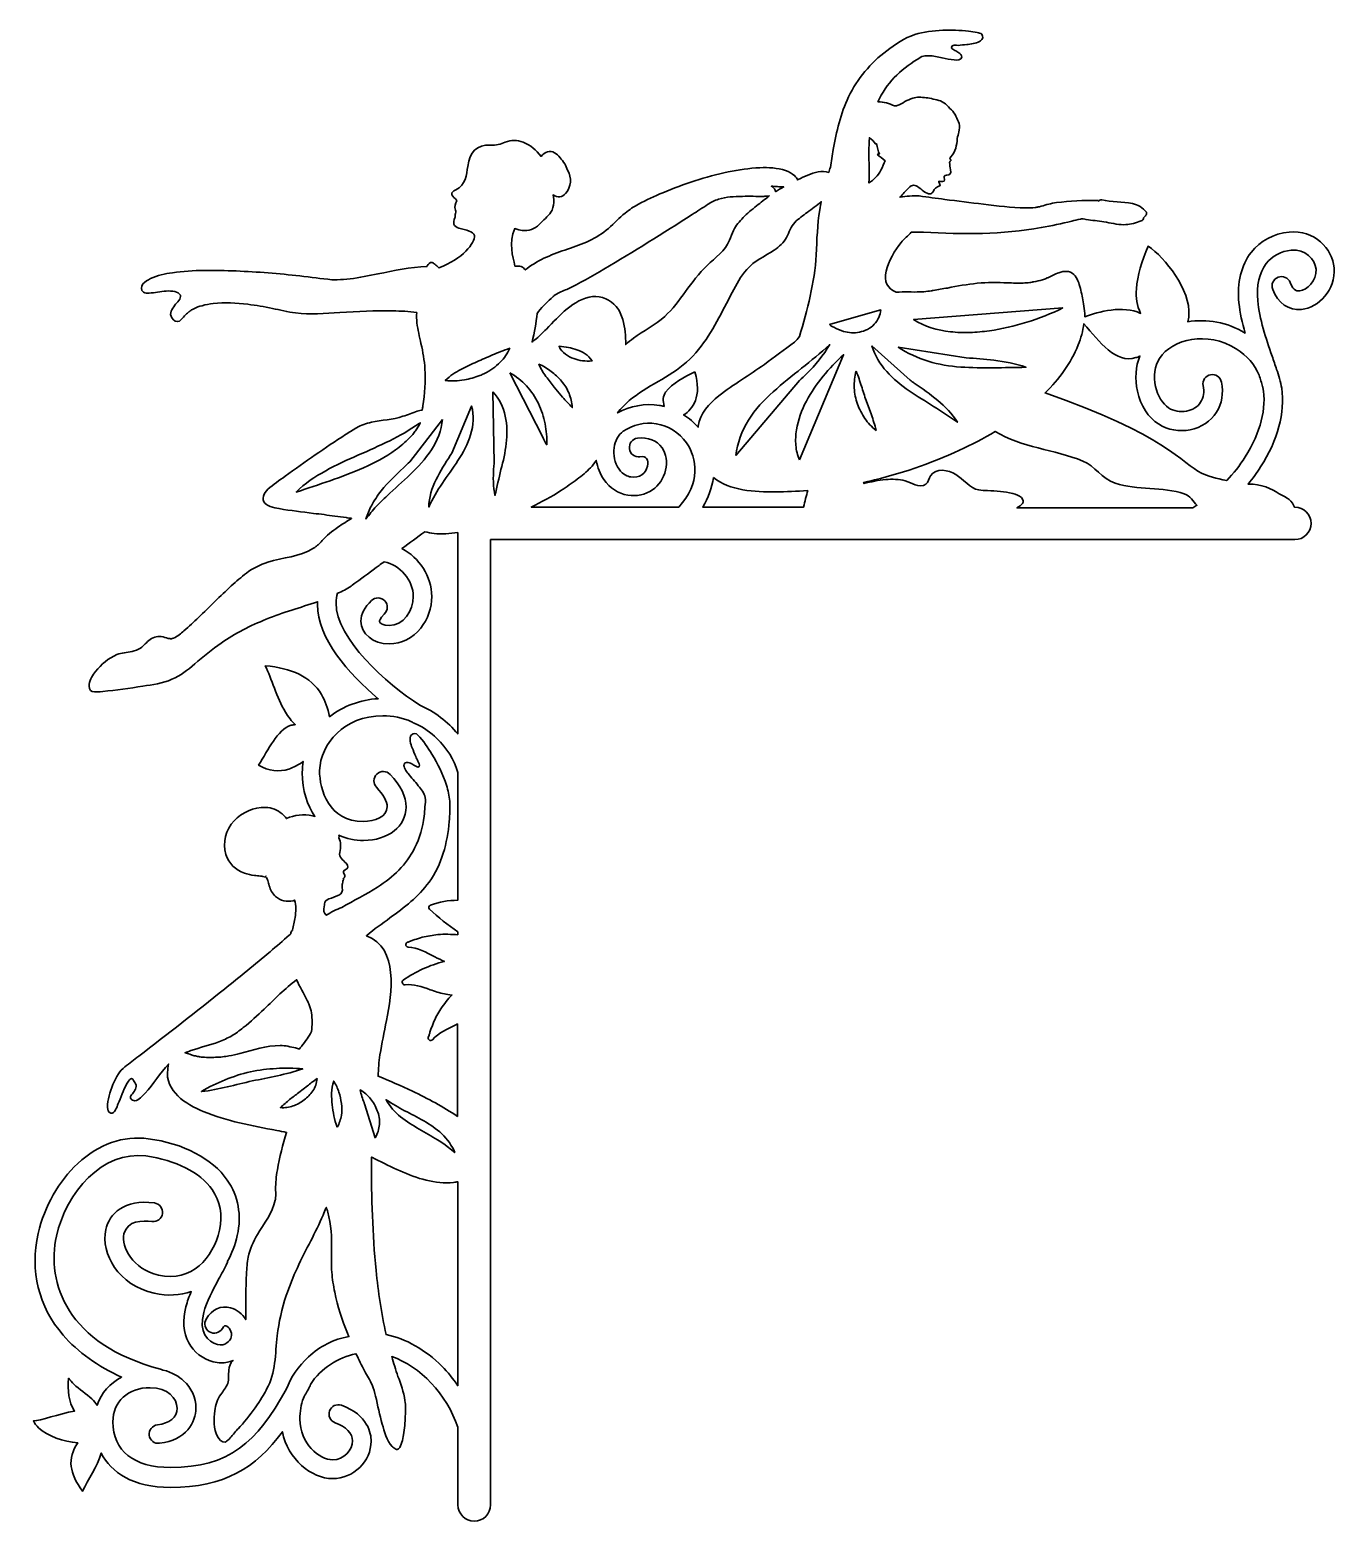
# Model space of a CAD drawing. Header units: millimetres. Extents: x 53 to 293, y 44 to 318.
import ezdxf

# ---------------------------------------------------------------- set-up
doc = ezdxf.new("R2010")
doc.units = ezdxf.units.MM
doc.header["$MEASUREMENT"] = 0
doc.layers.add('Layer 1', color=7, linetype='Continuous', lineweight=0)

# ---------------------------------------------------------------- blocks, each defined once
blk = doc.blocks.new('Block_0')
at = {"layer": 'Layer 1', "color": 18, "lineweight": 35, "true_color": 0x000000}
for points, knots in [([(286.49, 269.98), (286.21, 269.95), (285.33, 269.87), (284.73, 271.5), (284.41, 272.38), (283.39, 272.84), (282.5, 272.49), (281.62, 272.13), (281.16, 271.14), (281.52, 270.26), (282.47, 267.72), (284.48, 266.35), (286.81, 266.56), (289.95, 266.88), (293.19, 270.19), (292.81, 274.21), (292.49, 277.71), (289.21, 281.27), (284.55, 280.81), (281.69, 280.53), (279.22, 279.22), (277.53, 277.04), (275.73, 274.67), (274.92, 271.46), (275.31, 267.79), (275.48, 265.96), (275.91, 264.09), (276.44, 262.22), (273.16, 264.23), (269.35, 264.87), (265.89, 264.3), (265.99, 264.65), (266.06, 265.04), (266.1, 265.43), (266.42, 270.23), (261.73, 276.08), (258.59, 278.2), (257.49, 275.45), (256.58, 272.8), (256.43, 270.33), (256.33, 268.75), (256.54, 267.26), (257.21, 265.85), (253.96, 267.37), (249.48, 266.17), (246.94, 265.22), (246.94, 265.43), (246.94, 265.64), (246.94, 265.85), (246.94, 266.42), (246.8, 267.02), (246.7, 267.62), (246.56, 268.57), (246.38, 269.49), (246.13, 270.44), (245.89, 271.36), (245.6, 272.34), (244.9, 273.01), (244.16, 273.76), (243.1, 273.65), (242.18, 273.33), (241.44, 273.09), (240.81, 272.73), (240.14, 272.41), (240.03, 272.38), (239.99, 272.34), (239.89, 272.31), (239.89, 272.31), (239.85, 272.31), (239.85, 272.27), (239.64, 272.17), (239.4, 272.1), (239.15, 272.03), (238.62, 271.89), (238.09, 271.71), (237.56, 271.64), (237.49, 271.64), (237.28, 271.6), (237.24, 271.57), (237.1, 271.53), (236.93, 271.53), (236.82, 271.5), (236.43, 271.46), (236.01, 271.43), (235.62, 271.43), (234.67, 271.39), (233.72, 271.43), (232.76, 271.46), (230.89, 271.53), (229.02, 271.57), (227.15, 271.39), (225.32, 271.18), (223.48, 270.86), (221.69, 270.51), (220.8, 270.37), (219.92, 270.19), (219.04, 270.05), (218.97, 270.05), (218.93, 270.02), (218.83, 270.02), (218.79, 270.02), (218.69, 269.98), (218.65, 269.98), (218.44, 269.95), (218.26, 269.91), (218.05, 269.91), (217.56, 269.84), (217.1, 269.8), (216.64, 269.8), (215.16, 269.73), (213.71, 269.84), (212.23, 269.73), (210.57, 270.47), (209.94, 271.71), (210.4, 273.58), (210.82, 275.38), (211.98, 277.49), (213.15, 278.91), (213.68, 279.54), (214.52, 280.11), (215.02, 280.78), (215.48, 280.78), (215.94, 280.78), (216.39, 280.78), (216.68, 280.78), (216.99, 280.71), (217.28, 280.81), (224.51, 280.28), (231.77, 280.39), (238.94, 281.62), (240.84, 281.94), (242.68, 282.36), (244.55, 282.82), (245.07, 282.93), (245.57, 283.1), (246.1, 283.17), (246.17, 283.17), (246.2, 283.21), (246.27, 283.21), (246.27, 283.21), (246.42, 283.21), (246.45, 283.25), (246.49, 283.25), (246.49, 283.25), (246.52, 283.25), (246.49, 283.25), (246.63, 283.25), (246.66, 283.21), (246.84, 283.17), (247.02, 283.14), (247.19, 283.1), (248.29, 282.96), (249.38, 282.86), (250.47, 282.68), (251.67, 282.5), (252.87, 282.15), (254.11, 282.15), (255.06, 282.19), (256.08, 282.36), (256.96, 282.72), (257.17, 282.82), (257.46, 282.89), (257.63, 283.07), (257.74, 283.17), (257.74, 283.28), (257.77, 283.39), (257.88, 283.6), (258.06, 283.74), (258.2, 283.92), (258.3, 284.02), (258.37, 284.27), (258.27, 284.44), (257.63, 285.33), (256.72, 285.79), (255.69, 286.03), (253.86, 286.46), (251.88, 286.21), (250.05, 286.74), (249.8, 286.81), (249.59, 286.63), (249.52, 286.46), (249.45, 286.56), (249.34, 286.63), (249.2, 286.63), (246.73, 286.6), (244.19, 286.56), (241.72, 286.21), (240.77, 286.07), (239.85, 285.82), (238.9, 285.54), (238.72, 285.47), (238.55, 285.43), (238.37, 285.43), (238.27, 285.4), (238.16, 285.4), (238.05, 285.36), (237.98, 285.36), (237.95, 285.33), (237.91, 285.33), (237.91, 285.33), (237.91, 285.33), (237.91, 285.33), (237.88, 285.33), (237.84, 285.33), (237.84, 285.33), (237.28, 285.26), (236.68, 285.22), (236.04, 285.26), (233.43, 285.29), (230.86, 285.61), (228.28, 285.93), (225.92, 286.21), (223.52, 286.49), (221.19, 286.81), (219.6, 287.02), (218.09, 287.23), (216.5, 287.44), (215.3, 287.58), (214.1, 287.34), (212.94, 287.2), (213.47, 287.76), (213.96, 288.36), (214.52, 288.89), (215.19, 289.6), (215.69, 289.56), (216.46, 288.96), (216.85, 288.64), (217.24, 288.33), (217.66, 288.08), (218.48, 287.58), (218.83, 287.76), (219.25, 288.61), (219.36, 288.82), (219.6, 288.96), (219.82, 289.14), (219.96, 289.24), (220.24, 289.24), (220.31, 289.35), (220.38, 289.45), (220.2, 289.67), (220.17, 289.84), (220.13, 289.95), (220.1, 289.98), (220.06, 290.12), (220.2, 290.12), (220.27, 290.16), (220.35, 290.12), (221.16, 290.05), (221.16, 290.05), (221.09, 290.87), (221.05, 291.22), (221.23, 291.22), (221.51, 291.25), (222.25, 291.36), (222.36, 291.54), (222.25, 292.24), (222.14, 292.7), (222.11, 293.16), (222.07, 293.62), (222.07, 293.72), (222.21, 293.9), (222.36, 294.04), (222.07, 294.32), (222.04, 294.36), (222.32, 294.64), (223.2, 295.59), (223.38, 296.79), (223.48, 297.99), (223.52, 298.41), (223.73, 298.8), (223.77, 299.19), (223.84, 299.72), (223.94, 300.28), (223.8, 300.74), (223.48, 301.66), (223.1, 302.58), (222.39, 303.28), (222.04, 303.64), (221.65, 304.02), (221.33, 304.41), (221.33, 304.41), (220.42, 304.94), (220.42, 304.94), (219.5, 305.15), (218.62, 305.4), (217.73, 305.51), (216.92, 305.61), (216.04, 305.68), (215.3, 305.43), (214.31, 305.12), (213.4, 304.48), (212.44, 304.06), (212.3, 303.99), (212.09, 303.95), (211.91, 304.02), (210.96, 304.41), (209.94, 304.76), (208.88, 304.76), (210.36, 308.08), (213.01, 310.69), (216.11, 312.56), (216.46, 312.77), (216.85, 313.09), (217.28, 313.16), (217.59, 313.27), (217.95, 313.23), (218.26, 313.23), (219.08, 313.2), (219.85, 313.02), (220.7, 312.84), (221.44, 312.7), (222.18, 312.53), (222.92, 312.46), (223.38, 312.42), (224.26, 312.38), (224.3, 312.98), (224.33, 313.34), (224.01, 313.58), (223.77, 313.76), (223.52, 313.94), (223.27, 314.08), (223.03, 314.22), (222.81, 314.32), (222.46, 314.47), (222.43, 314.75), (222.39, 315.28), (223.34, 315.14), (223.63, 315.14), (224.16, 315.17), (224.68, 315.24), (225.21, 315.28), (225.99, 315.38), (226.87, 315.45), (227.58, 315.84), (227.79, 315.95), (228, 316.16), (228.11, 316.37), (228.21, 316.62), (228.14, 317.01), (227.97, 317.18), (227.79, 317.36), (227.4, 317.43), (227.15, 317.5), (226.62, 317.61), (226.1, 317.68), (225.57, 317.75), (223.98, 317.92), (222.39, 317.99), (220.8, 317.92), (219.08, 317.85), (217.31, 317.64), (215.65, 317.11), (213.78, 316.51), (212.05, 315.31), (210.5, 314.15), (207.54, 311.89), (205.11, 309.03), (203.48, 305.65), (202.04, 302.58), (201.22, 299.3), (200.66, 295.98), (200.48, 294.89), (200.34, 293.79), (200.13, 292.7), (200.02, 292.38), (199.95, 292.1), (199.85, 291.78), (199.25, 291.99), (198.51, 291.96), (197.87, 291.85), (196.6, 291.61), (195.37, 291.04), (194.2, 290.44), (194.17, 290.44), (194.13, 290.41), (194.1, 290.37), (194.03, 290.69), (193.78, 290.94), (193.57, 291.15), (193.08, 291.57), (192.51, 291.89), (191.88, 292.1), (190.39, 292.63), (188.74, 292.7), (187.18, 292.63), (185.21, 292.56), (183.27, 292.24), (181.33, 291.85), (177.2, 290.97), (173.18, 289.67), (169.33, 288.04), (167.78, 287.41), (166.26, 286.7), (164.82, 285.93), (163.97, 285.43), (163.16, 284.94), (162.38, 284.3), (161.29, 283.42), (160.37, 282.4), (159.31, 281.48), (158.22, 280.53), (157.06, 279.79), (155.75, 279.19), (154.45, 278.59), (153.11, 278.13), (151.8, 277.67), (149.15, 276.75), (146.54, 275.84), (144.32, 274.07), (144.22, 273.97), (144.15, 273.93), (144, 273.83), (143.93, 273.9), (143.9, 273.93), (143.86, 274), (143.58, 274.32), (143.37, 274.43), (142.98, 274.5), (142.66, 274.53), (142.42, 274.53), (142.1, 274.53), (141.68, 276.33), (140.93, 278.73), (142.06, 281.45), (142.66, 281.3), (143.05, 281.13), (143.44, 281.09), (144.64, 280.99), (145.7, 281.3), (146.58, 282.22), (147.28, 282.96), (148.13, 283.63), (148.73, 284.44), (149.08, 284.94), (149.19, 285.64), (149.26, 286.24), (149.33, 286.6), (149.15, 286.98), (149.12, 287.62), (150.04, 287.09), (150.78, 287.16), (151.38, 287.87), (152.47, 289.1), (152.61, 290.76), (151.8, 292.21), (151.59, 292.56), (151.48, 293.05), (151.27, 293.37), (150.71, 294.11), (150.11, 294.92), (149.4, 295.38), (148.52, 295.95), (147.6, 295.49), (146.9, 294.71), (145.98, 295.87), (145.03, 296.79), (143.62, 297.32), (142.49, 297.71), (141.43, 297.78), (140.33, 297.32), (139.45, 297), (138.64, 296.72), (137.62, 296.79), (135.01, 296.93), (133.81, 295.52), (133.42, 292.88), (133.17, 291.29), (133.07, 289.49), (131.2, 288.57), (130.21, 288.08), (130.25, 287.69), (131.16, 286.88), (131.27, 286.77), (131.44, 286.6), (131.41, 286.56), (131.2, 286.03), (130.92, 285.47), (131.16, 284.83), (131.27, 284.59), (131.16, 284.3), (131.13, 284.02), (131.13, 283.81), (131.16, 283.56), (131.06, 283.42), (130.6, 282.47), (130.81, 281.87), (131.8, 281.52), (132.43, 281.3), (133.1, 281.2), (133.7, 280.99), (134.06, 280.85), (134.62, 280.46), (134.66, 280.18), (134.76, 278.73), (132.47, 275.87), (128.09, 274.21), (127.85, 274.46), (127.6, 274.67), (127.35, 274.88), (127.21, 274.99), (127.04, 275.13), (126.86, 275.2), (126.44, 275.31), (126.15, 274.88), (125.98, 274.57), (125.94, 274.53), (125.91, 274.46), (125.91, 274.46), (122.84, 274.36), (119.84, 273.72), (116.88, 273.09), (115.18, 272.77), (113.49, 272.41), (111.76, 272.2), (110.98, 272.1), (110.17, 272.06), (109.4, 272.03), (109.08, 272.03), (108.76, 272.03), (108.44, 272.03), (108.44, 272.03), (108.44, 272.03), (108.44, 272.03), (106.47, 272.24), (104.53, 272.52), (102.55, 272.73), (98.64, 273.16), (94.72, 273.47), (90.81, 273.65), (86.89, 273.79), (82.94, 273.86), (79.09, 273.33), (77.72, 273.12), (76.31, 272.84), (75.04, 272.24), (74.54, 271.99), (74.01, 271.67), (73.66, 271.25), (73.34, 270.79), (73.24, 270.09), (73.77, 269.73), (74.08, 269.56), (74.47, 269.52), (74.79, 269.56), (75.85, 269.63), (76.87, 269.87), (77.93, 269.95), (78.46, 269.98), (79.02, 269.98), (79.55, 269.84), (79.9, 269.73), (80.4, 269.52), (80.54, 269.17), (80.79, 268.6), (79.87, 267.79), (79.52, 267.33), (78.99, 266.66), (78.42, 265.82), (78.99, 265.01), (79.3, 264.55), (79.87, 264.12), (80.4, 264.44), (80.75, 264.65), (81.03, 265.08), (81.32, 265.39), (81.53, 265.64), (81.77, 265.85), (82.02, 266.06), (82.13, 266.14), (82.06, 266.1), (82.09, 266.1), (82.13, 266.14), (82.2, 266.17), (82.2, 266.21), (82.3, 266.28), (82.37, 266.31), (82.48, 266.38), (82.66, 266.49), (82.87, 266.63), (83.04, 266.7), (83.54, 266.95), (83.96, 267.12), (84.53, 267.26), (85.2, 267.44), (85.9, 267.58), (86.57, 267.65), (88.69, 267.9), (90.84, 267.76), (92.96, 267.51), (94.47, 267.33), (95.99, 267.05), (97.47, 266.77), (98.88, 266.45), (100.29, 266.1), (101.74, 265.92), (104.42, 265.61), (107.17, 265.82), (109.89, 265.99), (113.14, 266.21), (116.38, 266.42), (119.66, 266.31), (121.11, 266.28), (122.59, 266.21), (124.04, 265.99), (124, 265.36), (124, 264.72), (124.07, 264.12), (124.21, 262.82), (124.57, 261.55), (124.81, 260.28), (125.17, 258.73), (125.45, 257.21), (125.55, 255.62), (125.69, 253.37), (125.52, 251.07), (125.17, 248.81), (125.13, 248.57), (125.06, 248.32), (125.06, 248.07), (124.74, 248), (124.46, 247.97), (124.14, 247.86), (123.26, 247.58), (122.38, 247.19), (121.5, 246.91), (119.63, 246.27), (117.58, 246.24), (115.68, 245.82), (114.72, 245.6), (113.81, 245.29), (112.96, 244.79), (112.25, 244.4), (111.62, 243.98), (110.95, 243.56), (107.17, 241.12), (103.47, 238.55), (99.84, 235.9), (98.78, 235.16), (97.61, 234.39), (96.66, 233.5), (95.92, 232.83), (95.32, 231.7), (96.17, 230.86), (96.41, 230.61), (96.73, 230.47), (97.08, 230.33), (97.61, 230.15), (98.18, 230.05), (98.71, 229.94), (100.82, 229.55), (102.94, 229.34), (105.06, 229.06), (106.36, 228.92), (107.67, 228.74), (108.97, 228.56), (109.68, 228.46), (110.35, 228.39), (111.05, 228.28), (111.05, 228.28), (111.05, 228.28), (111.05, 228.28), (111.05, 228.28), (111.09, 228.28), (111.09, 228.28), (111.16, 228.28), (111.2, 228.25), (111.27, 228.25), (111.44, 228.21), (111.62, 228.18), (111.8, 228.18), (111.9, 228.18), (111.94, 228.14), (112.04, 228.14), (111.2, 227.61), (110.35, 227.08), (109.54, 226.52), (108.48, 225.78), (107.49, 224.97), (106.61, 224.05), (106.36, 223.77), (106.12, 223.52), (105.87, 223.27), (105.76, 223.17), (105.59, 223.03), (105.48, 222.96), (105.45, 222.96), (105.45, 222.92), (105.41, 222.92), (105.37, 222.88), (105.3, 222.85), (105.3, 222.81), (105.2, 222.74), (105.13, 222.71), (105.02, 222.64), (102.48, 221.05), (99.41, 220.94), (96.66, 220.1), (95.21, 219.64), (93.91, 218.97), (92.71, 218.09), (91.76, 217.35), (90.84, 216.53), (89.92, 215.72), (87.88, 213.85), (85.9, 211.84), (83.89, 209.9), (83.01, 209.06), (82.13, 208.24), (81.21, 207.47), (80.65, 206.97), (80.01, 206.45), (79.3, 206.13), (79.27, 206.13), (79.2, 206.09), (79.2, 206.09), (78.99, 206.02), (78.81, 205.99), (78.6, 206.02), (78.18, 206.06), (77.79, 206.23), (77.36, 206.34), (76.48, 206.55), (75.71, 206.41), (74.97, 205.85), (74.33, 205.39), (73.84, 204.75), (73.2, 204.29), (72.74, 203.98), (72.21, 203.76), (71.65, 203.66), (70.7, 203.48), (69.78, 203.45), (68.86, 203.09), (67.31, 202.46), (65.97, 201.26), (64.95, 199.99), (64.42, 199.32), (63.89, 198.54), (63.78, 197.66), (63.71, 197.2), (63.75, 196.46), (64.31, 196.29), (64.91, 196.11), (65.69, 196.25), (66.29, 196.32), (68.72, 196.53), (71.19, 196.89), (73.62, 197.27), (75.42, 197.56), (77.29, 197.8), (78.99, 198.54), (80.57, 199.21), (81.88, 200.27), (83.19, 201.37), (84.77, 202.71), (86.36, 204.05), (88.05, 205.21), (90.63, 207.01), (93.45, 208.42), (96.34, 209.59), (99.41, 210.86), (102.62, 211.74), (105.8, 212.8), (105.8, 212.65), (105.76, 212.48), (105.76, 212.3), (105.76, 206.06), (111.44, 199.57), (116.95, 194.98), (113.67, 194.8), (110.49, 193.6), (107.99, 191.66), (107.67, 193.25), (107.21, 194.56), (106.54, 195.72), (104.53, 199.11), (100.93, 200.59), (96.17, 201.05), (97.3, 198.72), (98.25, 195.19), (99.87, 192.51), (100.4, 191.63), (101, 190.85), (101.67, 190.22), (101.39, 190.18), (101.14, 190.15), (100.93, 190.08), (98.32, 189.27), (96.8, 185.6), (94.93, 182.77), (96.84, 181.61), (98.74, 181.47), (100.47, 182.03), (101.42, 182.35), (102.31, 182.81), (103.12, 183.44), (103.01, 182.81), (102.98, 182.14), (102.98, 181.43), (102.98, 178.01), (103.89, 175.33), (105.3, 173.32), (105.16, 173.35), (105.02, 173.39), (104.88, 173.43), (103.26, 173.78), (101.46, 173.6), (100.05, 172.93), (99.84, 173.25), (99.55, 173.57), (99.27, 173.81), (98.39, 174.55), (97.37, 174.94), (96.2, 174.98), (94.09, 175.08), (91.86, 174.06), (90.42, 172.54), (88.86, 170.85), (88.27, 168.56), (88.94, 166.33), (89.46, 164.64), (90.7, 163.48), (92.36, 162.88), (92.92, 162.67), (93.56, 162.56), (94.16, 162.49), (94.51, 162.42), (94.9, 162.38), (95.29, 162.35), (95.32, 162.35), (95.46, 162.31), (95.57, 162.31), (95.57, 162.31), (95.57, 162.31), (95.57, 162.31), (95.64, 162.31), (95.67, 162.28), (95.74, 162.28), (95.78, 162.28), (96.13, 162.17), (96.27, 162.17), (96.2, 162.21), (96.13, 162.28), (96.27, 162.17), (96.27, 162.17), (96.31, 162.17), (96.31, 162.17), (96.31, 162.17), (96.31, 162.17), (96.31, 162.17), (96.31, 162.17), (96.31, 162.17), (96.27, 162.17), (96.27, 162.17), (96.27, 162.17), (96.27, 162.17), (96.27, 162.17), (96.27, 162.17), (96.27, 162.17), (96.31, 162.14), (96.38, 162.1), (96.38, 162.07), (96.38, 162.07), (96.38, 162.07), (96.38, 162.07), (96.45, 161.96), (96.48, 161.85), (96.56, 161.75), (96.59, 161.68), (96.63, 161.61), (96.63, 161.54), (96.73, 161.22), (96.8, 160.94), (96.91, 160.58), (97.12, 159.84), (97.44, 159.1), (98.07, 158.57), (98.88, 157.87), (100.19, 157.52), (101.28, 157.83), (101.39, 157.87), (101.46, 157.9), (101.56, 157.94), (101.85, 156.92), (101.85, 155.79), (101.64, 154.76), (101.49, 153.99), (101.28, 153.21), (101.18, 152.44), (101.18, 152.44), (101.18, 152.4), (101.18, 152.4), (100.97, 152.29), (100.86, 152.01), (100.86, 151.73), (100.75, 151.62), (100.68, 151.55), (100.58, 151.48), (99.41, 150.46), (98.25, 149.47), (97.05, 148.45), (94.3, 146.12), (91.48, 143.86), (88.65, 141.57), (83.43, 137.41), (78.18, 133.28), (72.88, 129.22), (72.04, 128.55), (71.19, 127.92), (70.34, 127.25), (69.85, 126.89), (69.46, 126.51), (69.14, 125.98), (68.37, 124.74), (67.77, 123.33), (67.42, 121.92), (67.24, 121.25), (67.1, 120.51), (67.13, 119.8), (67.17, 119.45), (67.31, 118.85), (67.73, 118.75), (68.44, 118.57), (68.9, 119.94), (69.07, 120.4), (69.6, 121.64), (70.03, 122.94), (70.66, 124.11), (70.8, 124.35), (70.98, 124.6), (71.16, 124.85), (71.26, 124.95), (71.37, 125.13), (71.54, 125.1), (71.76, 125.1), (71.83, 124.92), (71.9, 124.78), (72.07, 124.5), (72.32, 124.25), (72.39, 123.93), (72.5, 123.26), (71.97, 122.59), (71.58, 122.13), (71.4, 121.92), (71.26, 121.67), (71.44, 121.39), (71.58, 121.18), (71.93, 121.04), (72.18, 121.04), (72.92, 121.07), (73.59, 121.96), (74.05, 122.41), (75.6, 124.11), (76.8, 126.12), (78.39, 127.78), (78.28, 127.46), (78.25, 127.18), (78.21, 126.82), (77.68, 122.8), (81.56, 120.37), (84.77, 119.06), (89.08, 117.26), (93.73, 116.42), (98.28, 115.57), (98.88, 115.46), (99.45, 115.32), (100.08, 115.22), (99.41, 112.96), (98.78, 110.67), (98.39, 108.3), (98.18, 107.14), (98.07, 105.94), (98.07, 104.74), (98.07, 104.42), (98.11, 104.07), (98.11, 103.75), (98.11, 103.61), (98.11, 103.43), (98.07, 103.26), (98.07, 103.22), (98.07, 103.19), (98.07, 103.15), (98.07, 103.12), (98.07, 103.08), (98.07, 103.05), (98.04, 102.94), (98.04, 102.83), (98, 102.73), (97.47, 100.37), (95.96, 98.43), (94.72, 96.41), (93.94, 95.11), (93.31, 93.77), (93.03, 92.29), (92.85, 91.26), (92.75, 90.21), (92.71, 89.18), (92.57, 86.61), (92.6, 84), (92.57, 81.46), (92.57, 81.24), (92.57, 81.03), (92.57, 80.79), (91.93, 81.84), (90.95, 82.66), (89.78, 82.97), (88.02, 83.43), (86.36, 82.66), (85.3, 80.89), (84.81, 80.08), (85.09, 79.02), (85.9, 78.53), (86.71, 78.03), (87.77, 78.32), (88.27, 79.13), (88.58, 79.69), (88.79, 79.66), (88.9, 79.66), (89.46, 79.52), (90.17, 78.49), (89.92, 77.58), (89.71, 76.84), (88.76, 75.85), (87.38, 76.2), (85.55, 76.69), (83.89, 78.49), (84.84, 82.09), (85.37, 84.1), (86.5, 86.18), (87.59, 88.19), (88.12, 89.22), (88.69, 90.21), (89.11, 91.12), (89.18, 91.23), (89.22, 91.37), (89.22, 91.51), (89.99, 92.89), (90.63, 94.51), (91.02, 96.27), (91.86, 99.98), (91.19, 103.5), (89.18, 106.43), (86.4, 110.42), (81.07, 113.21), (74.65, 114.05), (70.1, 114.65), (65.48, 113.07), (61.67, 109.5), (58.14, 106.22), (55.56, 101.67), (54.4, 96.63), (52.85, 89.71), (54.43, 83.22), (58.98, 77.93), (61.67, 74.82), (65.41, 72.14), (69.74, 70.2), (67.59, 69.07), (66, 67.31), (65.23, 65.02), (64.95, 65.44), (64.63, 65.83), (64.28, 66.18), (63.25, 67.13), (61.95, 67.94), (60.92, 68.93), (60.61, 69.25), (60.25, 69.6), (59.97, 69.99), (59.73, 67.77), (60.01, 65.65), (61.07, 63.96), (58.14, 63.46), (54.82, 62.16), (53.52, 62.16), (53.69, 61.7), (54.05, 61.28), (54.47, 60.89), (56.06, 59.37), (59.06, 58.24), (61.67, 58.14), (59.65, 55.14), (60.18, 52.53), (62.51, 49.21), (63.64, 51.43), (65.26, 53.76), (66, 56.23), (67.8, 52.67), (71.79, 49.92), (78.74, 49.92), (88.58, 49.92), (94.4, 53.45), (99.31, 60.15), (100.33, 55.1), (104.67, 51.54), (108.55, 51.54), (112.4, 51.54), (115.64, 54.68), (115.64, 58.42), (115.64, 59.8), (115.11, 63.22), (110.17, 65.02), (109.29, 65.33), (108.3, 64.88), (107.99, 63.99), (107.67, 63.11), (108.13, 62.12), (109.01, 61.81), (111.05, 61.07), (112.22, 59.87), (112.22, 58.46), (112.22, 56.83), (110.63, 55), (108.55, 55), (106.12, 55), (102.52, 57.96), (102.52, 62.48), (102.52, 63.85), (102.76, 65.16), (103.19, 66.36), (103.54, 67.03), (103.93, 67.73), (104.32, 68.4), (104.42, 68.54), (104.42, 68.72), (104.46, 68.86), (106.43, 71.83), (109.61, 73.84), (112.85, 74.51), (113.38, 73.45), (113.88, 72.39), (114.44, 71.33), (114.9, 70.48), (115.43, 69.67), (115.82, 68.76), (116.1, 68.09), (116.28, 67.38), (116.45, 66.71), (116.88, 64.98), (117.19, 63.25), (117.69, 61.56), (118.07, 60.18), (118.5, 58.56), (119.52, 57.47), (119.7, 57.26), (119.91, 57.11), (120.16, 56.94), (120.3, 56.83), (120.54, 56.87), (120.69, 57.01), (121.29, 57.64), (121.43, 58.74), (121.6, 59.58), (121.78, 60.75), (121.88, 61.88), (121.92, 63.04), (121.99, 63.99), (122.03, 64.98), (121.85, 65.9), (121.64, 67.45), (121.11, 68.9), (120.58, 70.34), (120.16, 71.54), (119.77, 72.78), (119.42, 73.98), (124.71, 72.18), (129.5, 67.1), (131.62, 61), (131.62, 61), (131.62, 46.71), (131.62, 46.71), (131.62, 45.05), (132.96, 43.71), (134.62, 43.71), (136.28, 43.71), (137.62, 45.05), (137.62, 46.71), (137.62, 46.71), (137.62, 224.23), (137.62, 224.23), (137.62, 224.23), (285.57, 224.23), (285.57, 224.23), (287.23, 224.23), (288.57, 225.57), (288.57, 227.22), (288.57, 228.88), (287.23, 230.22), (285.57, 230.22), (285.57, 230.22), (285.5, 230.22), (285.5, 230.22), (285.22, 231.25), (284.16, 232.02), (282.68, 232.66), (281.34, 233.64), (279.44, 234.42), (277, 234.46), (277.85, 235.48), (278.62, 236.54), (279.29, 237.6), (282.47, 242.57), (283.81, 247.58), (283.17, 252.06), (283, 253.26), (282.65, 254.46), (282.22, 255.55), (281.98, 256.33), (281.69, 257.14), (281.41, 257.99), (280.28, 261.23), (279.05, 264.87), (278.77, 268.15), (278.48, 270.97), (279.05, 273.33), (280.32, 274.99), (281.41, 276.4), (283.03, 277.28), (284.94, 277.46), (287.51, 277.71), (289.28, 275.84), (289.49, 273.97), (289.63, 271.82), (287.83, 270.12), (286.49, 269.98)], [0, 0, 0, 0, 1, 1, 1, 2, 2, 2, 3, 3, 3, 4, 4, 4, 5, 5, 5, 6, 6, 6, 7, 7, 7, 8, 8, 8, 9, 9, 9, 10, 10, 10, 11, 11, 11, 12, 12, 12, 13, 13, 13, 14, 14, 14, 15, 15, 15, 16, 16, 16, 17, 17, 17, 18, 18, 18, 19, 19, 19, 20, 20, 20, 21, 21, 21, 22, 22, 22, 23, 23, 23, 24, 24, 24, 25, 25, 25, 26, 26, 26, 27, 27, 27, 28, 28, 28, 29, 29, 29, 30, 30, 30, 31, 31, 31, 32, 32, 32, 33, 33, 33, 34, 34, 34, 35, 35, 35, 36, 36, 36, 37, 37, 37, 38, 38, 38, 39, 39, 39, 40, 40, 40, 41, 41, 41, 42, 42, 42, 43, 43, 43, 44, 44, 44, 45, 45, 45, 46, 46, 46, 47, 47, 47, 48, 48, 48, 49, 49, 49, 50, 50, 50, 51, 51, 51, 52, 52, 52, 53, 53, 53, 54, 54, 54, 55, 55, 55, 56, 56, 56, 57, 57, 57, 58, 58, 58, 59, 59, 59, 60, 60, 60, 61, 61, 61, 62, 62, 62, 63, 63, 63, 64, 64, 64, 65, 65, 65, 66, 66, 66, 67, 67, 67, 68, 68, 68, 69, 69, 69, 70, 70, 70, 71, 71, 71, 72, 72, 72, 73, 73, 73, 74, 74, 74, 75, 75, 75, 76, 76, 76, 77, 77, 77, 78, 78, 78, 79, 79, 79, 80, 80, 80, 81, 81, 81, 82, 82, 82, 83, 83, 83, 84, 84, 84, 85, 85, 85, 86, 86, 86, 87, 87, 87, 88, 88, 88, 89, 89, 89, 90, 90, 90, 91, 91, 91, 92, 92, 92, 93, 93, 93, 94, 94, 94, 95, 95, 95, 96, 96, 96, 97, 97, 97, 98, 98, 98, 99, 99, 99, 100, 100, 100, 101, 101, 101, 102, 102, 102, 103, 103, 103, 104, 104, 104, 105, 105, 105, 106, 106, 106, 107, 107, 107, 108, 108, 108, 109, 109, 109, 110, 110, 110, 111, 111, 111, 112, 112, 112, 113, 113, 113, 114, 114, 114, 115, 115, 115, 116, 116, 116, 117, 117, 117, 118, 118, 118, 119, 119, 119, 120, 120, 120, 121, 121, 121, 122, 122, 122, 123, 123, 123, 124, 124, 124, 125, 125, 125, 126, 126, 126, 127, 127, 127, 128, 128, 128, 129, 129, 129, 130, 130, 130, 131, 131, 131, 132, 132, 132, 133, 133, 133, 134, 134, 134, 135, 135, 135, 136, 136, 136, 137, 137, 137, 138, 138, 138, 139, 139, 139, 140, 140, 140, 141, 141, 141, 142, 142, 142, 143, 143, 143, 144, 144, 144, 145, 145, 145, 146, 146, 146, 147, 147, 147, 148, 148, 148, 149, 149, 149, 150, 150, 150, 151, 151, 151, 152, 152, 152, 153, 153, 153, 154, 154, 154, 155, 155, 155, 156, 156, 156, 157, 157, 157, 158, 158, 158, 159, 159, 159, 160, 160, 160, 161, 161, 161, 162, 162, 162, 163, 163, 163, 164, 164, 164, 165, 165, 165, 166, 166, 166, 167, 167, 167, 168, 168, 168, 169, 169, 169, 170, 170, 170, 171, 171, 171, 172, 172, 172, 173, 173, 173, 174, 174, 174, 175, 175, 175, 176, 176, 176, 177, 177, 177, 178, 178, 178, 179, 179, 179, 180, 180, 180, 181, 181, 181, 182, 182, 182, 183, 183, 183, 184, 184, 184, 185, 185, 185, 186, 186, 186, 187, 187, 187, 188, 188, 188, 189, 189, 189, 190, 190, 190, 191, 191, 191, 192, 192, 192, 193, 193, 193, 194, 194, 194, 195, 195, 195, 196, 196, 196, 197, 197, 197, 198, 198, 198, 199, 199, 199, 200, 200, 200, 201, 201, 201, 202, 202, 202, 203, 203, 203, 204, 204, 204, 205, 205, 205, 206, 206, 206, 207, 207, 207, 208, 208, 208, 209, 209, 209, 210, 210, 210, 211, 211, 211, 212, 212, 212, 213, 213, 213, 214, 214, 214, 215, 215, 215, 216, 216, 216, 217, 217, 217, 218, 218, 218, 219, 219, 219, 220, 220, 220, 221, 221, 221, 222, 222, 222, 223, 223, 223, 224, 224, 224, 225, 225, 225, 226, 226, 226, 227, 227, 227, 228, 228, 228, 229, 229, 229, 230, 230, 230, 231, 231, 231, 232, 232, 232, 233, 233, 233, 234, 234, 234, 235, 235, 235, 236, 236, 236, 237, 237, 237, 238, 238, 238, 239, 239, 239, 240, 240, 240, 241, 241, 241, 242, 242, 242, 243, 243, 243, 244, 244, 244, 245, 245, 245, 246, 246, 246, 247, 247, 247, 248, 248, 248, 249, 249, 249, 250, 250, 250, 251, 251, 251, 252, 252, 252, 253, 253, 253, 254, 254, 254, 255, 255, 255, 256, 256, 256, 257, 257, 257, 258, 258, 258, 259, 259, 259, 260, 260, 260, 261, 261, 261, 262, 262, 262, 263, 263, 263, 264, 264, 264, 265, 265, 265, 266, 266, 266, 267, 267, 267, 268, 268, 268, 269, 269, 269, 270, 270, 270, 271, 271, 271, 272, 272, 272, 273, 273, 273, 274, 274, 274, 275, 275, 275, 276, 276, 276, 277, 277, 277, 278, 278, 278, 279, 279, 279, 280, 280, 280, 281, 281, 281, 282, 282, 282, 283, 283, 283, 284, 284, 284, 285, 285, 285, 286, 286, 286, 287, 287, 287, 288, 288, 288, 289, 289, 289, 290, 290, 290, 291, 291, 291, 292, 292, 292, 293, 293, 293, 294, 294, 294, 295, 295, 295, 296, 296, 296, 297, 297, 297, 298, 298, 298, 299, 299, 299, 300, 300, 300, 301, 301, 301, 302, 302, 302, 303, 303, 303, 304, 304, 304, 305, 305, 305, 306, 306, 306, 307, 307, 307, 308, 308, 308, 309, 309, 309, 310, 310, 310, 311, 311, 311, 312, 312, 312, 313, 313, 313, 314, 314, 314, 315, 315, 315, 316, 316, 316, 317, 317, 317, 318, 318, 318, 319, 319, 319, 320, 320, 320, 321, 321, 321, 322, 322, 322, 323, 323, 323, 324, 324, 324, 325, 325, 325, 326, 326, 326, 327, 327, 327, 328, 328, 328, 329, 329, 329, 330, 330, 330, 331, 331, 331, 332, 332, 332, 333, 333, 333, 334, 334, 334, 335, 335, 335, 336, 336, 336, 337, 337, 337, 338, 338, 338, 339, 339, 339, 340, 340, 340, 341, 341, 341, 342, 342, 342, 343, 343, 343, 344, 344, 344, 345, 345, 345, 346, 346, 346, 347, 347, 347, 348, 348, 348, 349, 349, 349, 350, 350, 350, 351, 351, 351, 352, 352, 352, 353, 353, 353, 354, 354, 354, 355, 355, 355, 356, 356, 356, 357, 357, 357, 358, 358, 358, 359, 359, 359, 360, 360, 360, 361, 361, 361, 362, 362, 362, 363, 363, 363, 364, 364, 364, 365, 365, 365, 366, 366, 366, 367, 367, 367, 368, 368, 368, 369, 369, 369, 370, 370, 370, 371, 371, 371, 372, 372, 372, 373, 373, 373, 374, 374, 374, 375, 375, 375, 376, 376, 376, 377, 377, 377, 378, 378, 378, 379, 379, 379, 380, 380, 380, 381, 381, 381, 382, 382, 382, 383, 383, 383, 384, 384, 384, 385, 385, 385, 386, 386, 386, 387, 387, 387, 388, 388, 388, 389, 389, 389, 390, 390, 390, 391, 391, 391, 392, 392, 392, 393, 393, 393, 394, 394, 394, 395, 395, 395, 396, 396, 396, 397, 397, 397, 398, 398, 398, 399, 399, 399, 400, 400, 400, 401, 401, 401, 402, 402, 402, 403, 403, 403, 404, 404, 404, 405, 405, 405, 406, 406, 406, 407, 407, 407, 408, 408, 408, 408]), ([(209.16, 295.1), (209.09, 295.1), (208.95, 295.1), (208.84, 295.13), (208.84, 295.13), (208.81, 295.03), (208.81, 295.03), (209.23, 294.71), (209.69, 294.32), (210.19, 293.93), (209.97, 293.41), (209.73, 292.77), (209.44, 292.17), (208.92, 291.18), (208.1, 290.41), (207.22, 289.84), (207.33, 291.75), (207.22, 293.69), (207.22, 295.59), (207.22, 296.44), (207.26, 297.29), (207.33, 298.13), (207.72, 297.82), (208.14, 297.46), (208.46, 297.04), (208.49, 297), (208.53, 296.97), (208.56, 296.93), (208.56, 297), (208.6, 297.04), (208.6, 297.07), (208.74, 296.37), (208.95, 295.7), (209.16, 295.1)], [0, 0, 0, 0, 1, 1, 1, 2, 2, 2, 3, 3, 3, 4, 4, 4, 5, 5, 5, 6, 6, 6, 7, 7, 7, 8, 8, 8, 9, 9, 9, 10, 10, 10, 11, 11, 11, 11]), ([(190.04, 288.18), (190.04, 288.29), (190.04, 288.4), (189.97, 288.5), (189.87, 288.82), (189.55, 289.07), (189.3, 289.24), (189.65, 289.21), (190.04, 289.17), (190.39, 289.17), (190.75, 289.14), (191.13, 289.1), (191.56, 289.1), (190.99, 288.85), (190.54, 288.54), (190.04, 288.18)], [0, 0, 0, 0, 1, 1, 1, 2, 2, 2, 3, 3, 3, 4, 4, 4, 5, 5, 5, 5]), ([(186.55, 285.61), (185.7, 284.94), (184.82, 284.23), (184.08, 283.46), (183.37, 282.75), (182.77, 282.01), (182.32, 281.09), (182, 280.53), (181.82, 279.89), (181.57, 279.29), (180.8, 277.32), (178.93, 276.08), (177.45, 274.67), (175.93, 273.23), (174.7, 271.5), (173.46, 269.84), (172.3, 268.25), (171.13, 266.59), (169.65, 265.29), (167.89, 263.7), (165.77, 262.64), (163.9, 261.27), (163.41, 260.91), (162.95, 260.53), (162.49, 260.1), (162.49, 261.66), (162.35, 263.24), (161.93, 264.69), (161.68, 265.57), (161.33, 266.38), (160.73, 267.09), (159.7, 268.32), (158.04, 269.1), (156.39, 268.92), (154.59, 268.75), (153.07, 267.76), (151.69, 266.66), (150.32, 265.54), (149.12, 264.23), (147.88, 262.96), (147.18, 262.26), (146.51, 261.58), (145.73, 260.95), (145.63, 260.88), (145.56, 260.81), (145.45, 260.74), (145.45, 260.74), (145.31, 260.63), (145.24, 260.6), (145.24, 260.6), (145.24, 260.6), (145.24, 260.6), (145.7, 262.33), (146.05, 264.09), (146.16, 265.85), (146.9, 266.81), (147.85, 267.76), (148.77, 268.6), (148.91, 268.75), (149.08, 268.89), (149.23, 269.03), (149.26, 269.06), (149.3, 269.1), (149.33, 269.13), (149.33, 269.13), (149.33, 269.13), (149.33, 269.13), (149.4, 269.17), (149.44, 269.24), (149.51, 269.24), (150.18, 269.7), (150.95, 269.95), (151.66, 270.26), (153.99, 271.36), (156.25, 272.66), (158.47, 273.97), (163.97, 277.18), (169.33, 280.6), (174.7, 284.02), (175.65, 284.62), (176.64, 285.26), (177.55, 285.86), (178.19, 286.28), (178.79, 286.63), (179.56, 286.84), (180.98, 287.27), (182.46, 287.34), (183.94, 287.37), (185.28, 287.41), (186.58, 287.34), (187.89, 287.37), (188.14, 287.37), (188.52, 287.37), (188.88, 287.44), (188.14, 286.84), (187.32, 286.24), (186.55, 285.61)], [0, 0, 0, 0, 1, 1, 1, 2, 2, 2, 3, 3, 3, 4, 4, 4, 5, 5, 5, 6, 6, 6, 7, 7, 7, 8, 8, 8, 9, 9, 9, 10, 10, 10, 11, 11, 11, 12, 12, 12, 13, 13, 13, 14, 14, 14, 15, 15, 15, 16, 16, 16, 17, 17, 17, 18, 18, 18, 19, 19, 19, 20, 20, 20, 21, 21, 21, 22, 22, 22, 23, 23, 23, 24, 24, 24, 25, 25, 25, 26, 26, 26, 27, 27, 27, 28, 28, 28, 29, 29, 29, 30, 30, 30, 31, 31, 31, 32, 32, 32, 32]), ([(175.19, 255.09), (173.28, 254.21), (171.03, 252.98), (169.83, 251.35), (169.3, 250.65), (169.3, 249.77), (169.55, 248.74), (169.26, 248.81), (168.98, 248.85), (168.7, 248.92), (166.05, 249.34), (163.27, 248.81), (160.97, 247.54), (163.51, 250.93), (167.64, 252.66), (171.13, 254.95), (172.93, 256.12), (174.55, 257.53), (175.9, 259.19), (177.17, 260.77), (178.26, 262.54), (179.25, 264.34), (180.2, 266.1), (181.12, 267.9), (182.07, 269.7), (182.84, 271.14), (183.66, 272.66), (184.75, 273.93), (186.13, 275.52), (188.07, 276.33), (189.79, 277.49), (190.71, 278.09), (191.59, 278.87), (192.09, 279.82), (192.58, 280.78), (192.83, 281.8), (193.6, 282.58), (194.31, 283.28), (195.09, 283.85), (195.86, 284.41), (196.74, 285.04), (197.63, 285.71), (198.47, 286.39), (198.37, 285.89), (198.3, 285.43), (198.19, 284.9), (197.73, 282.15), (197.66, 279.4), (197.52, 276.61), (197.27, 271.53), (195.86, 266.49), (194.45, 261.58), (194.17, 261.23), (193.85, 260.84), (193.53, 260.53), (191.66, 259.22), (189.83, 257.81), (188, 256.47), (185.24, 254.49), (182.28, 252.77), (179.63, 250.68), (177.84, 249.27), (176.14, 247.44), (175.82, 245.07), (175.82, 245), (175.82, 244.97), (175.79, 244.9), (175.05, 245.82), (174.13, 246.56), (173.14, 247.16), (174.8, 248.29), (176.57, 250.54), (175.19, 255.09)], [0, 0, 0, 0, 1, 1, 1, 2, 2, 2, 3, 3, 3, 4, 4, 4, 5, 5, 5, 6, 6, 6, 7, 7, 7, 8, 8, 8, 9, 9, 9, 10, 10, 10, 11, 11, 11, 12, 12, 12, 13, 13, 13, 14, 14, 14, 15, 15, 15, 16, 16, 16, 17, 17, 17, 18, 18, 18, 19, 19, 19, 20, 20, 20, 21, 21, 21, 22, 22, 22, 23, 23, 23, 24, 24, 24, 24]), ([(249.94, 286.46), (249.94, 286.46), (249.94, 286.46), (249.94, 286.46), (249.94, 286.46), (249.94, 286.46), (249.94, 286.46)], [0, 0, 0, 0, 1, 1, 1, 2, 2, 2, 2]), ([(202.57, 262.54), (201.93, 262.71), (201.37, 262.96), (200.77, 263.28), (200.48, 263.42), (200.24, 263.6), (199.99, 263.77), (199.99, 263.77), (199.99, 263.77), (199.99, 263.77), (199.99, 263.77), (204.01, 264.94), (204.01, 264.94), (204.01, 264.94), (209.41, 266.49), (209.41, 266.49), (209.41, 266.49), (209.41, 266.49), (209.41, 266.49), (209.41, 266.49), (209.41, 266.49), (209.41, 266.49), (209.3, 265.54), (208.88, 264.58), (208.21, 263.84), (207.54, 263.1), (206.52, 262.57), (205.49, 262.4), (204.51, 262.15), (203.48, 262.29), (202.57, 262.54)], [0, 0, 0, 0, 1, 1, 1, 2, 2, 2, 3, 3, 3, 4, 4, 4, 5, 5, 5, 6, 6, 6, 7, 7, 7, 8, 8, 8, 9, 9, 9, 10, 10, 10, 10]), ([(242.89, 266.84), (240.77, 265.78), (238.55, 264.94), (236.29, 264.23), (234.03, 263.53), (231.74, 262.96), (229.38, 262.64), (228.21, 262.5), (227.01, 262.36), (225.81, 262.33), (224.61, 262.29), (223.41, 262.33), (222.21, 262.47), (219.82, 262.75), (217.45, 263.42), (215.44, 264.69), (215.44, 264.69), (215.44, 264.69), (215.44, 264.69), (215.44, 264.69), (242.89, 266.84), (242.89, 266.84), (242.89, 266.84), (242.89, 266.84), (242.89, 266.84)], [0, 0, 0, 0, 1, 1, 1, 2, 2, 2, 3, 3, 3, 4, 4, 4, 5, 5, 5, 6, 6, 6, 7, 7, 7, 8, 8, 8, 8]), ([(276.44, 239.43), (275.45, 237.84), (274.28, 236.4), (273.05, 235.09), (271.14, 235.48), (269.49, 235.9), (268.39, 236.47), (264.94, 238.2), (261.58, 243.63), (239.64, 251.21), (242.22, 253.75), (244.4, 256.68), (245.74, 260.03), (246.24, 261.27), (246.59, 262.61), (246.77, 263.95), (249.7, 260.56), (252.59, 256.54), (256.36, 257.7), (256.58, 257.77), (256.82, 257.85), (257.07, 257.99), (256.29, 256.05), (256.12, 253.79), (256.61, 251.53), (257.21, 248.88), (258.66, 246.63), (260.53, 245.5), (262.22, 244.4), (264.3, 244.05), (266.35, 244.44), (268.36, 244.83), (270.12, 246.03), (271.18, 247.65), (272.17, 249.24), (272.49, 251.14), (272.1, 253.19), (271.92, 254.14), (271, 254.74), (270.09, 254.56), (269.13, 254.39), (268.53, 253.47), (268.71, 252.55), (268.96, 251.39), (268.82, 250.33), (268.25, 249.52), (267.72, 248.67), (266.77, 248.07), (265.64, 247.86), (264.48, 247.65), (263.28, 247.86), (262.36, 248.46), (261.27, 249.17), (260.35, 250.68), (259.96, 252.38), (259.54, 254.28), (259.79, 256.15), (260.7, 257.56), (263, 261.16), (269.52, 262.68), (274.81, 259.33), (276.79, 258.06), (278.2, 256.43), (279.01, 254.49), (279.26, 253.75), (279.47, 253.05), (279.65, 252.38), (279.65, 252.31), (279.68, 252.27), (279.72, 252.24), (280.39, 248.39), (279.33, 243.98), (276.44, 239.43)], [0, 0, 0, 0, 1, 1, 1, 2, 2, 2, 3, 3, 3, 4, 4, 4, 5, 5, 5, 6, 6, 6, 7, 7, 7, 8, 8, 8, 9, 9, 9, 10, 10, 10, 11, 11, 11, 12, 12, 12, 13, 13, 13, 14, 14, 14, 15, 15, 15, 16, 16, 16, 17, 17, 17, 18, 18, 18, 19, 19, 19, 20, 20, 20, 21, 21, 21, 22, 22, 22, 23, 23, 23, 24, 24, 24, 24]), ([(139.38, 256.86), (139.28, 256.75), (139.17, 256.65), (139.07, 256.54), (138.18, 255.73), (137.16, 255.09), (136.1, 254.6), (135.96, 254.53), (135.78, 254.49), (135.64, 254.42), (134.69, 254.07), (133.77, 253.79), (132.79, 253.61), (131.62, 253.44), (130.53, 253.33), (129.29, 253.51), (130.17, 254.39), (131.16, 254.99), (132.15, 255.52), (133.1, 256.05), (134.13, 256.5), (135.08, 256.93), (136.03, 257.35), (137.02, 257.77), (137.97, 258.2), (138.96, 258.62), (139.98, 259.04), (141.15, 259.43), (140.72, 258.45), (140.12, 257.6), (139.38, 256.86)], [0, 0, 0, 0, 1, 1, 1, 2, 2, 2, 3, 3, 3, 4, 4, 4, 5, 5, 5, 6, 6, 6, 7, 7, 7, 8, 8, 8, 9, 9, 9, 10, 10, 10, 10]), ([(151.38, 258.34), (150.88, 258.69), (150.46, 259.15), (150.21, 259.79), (150.21, 259.79), (150.21, 259.79), (150.21, 259.79), (150.88, 259.75), (151.38, 259.68), (151.94, 259.57), (152.47, 259.47), (152.96, 259.33), (153.49, 259.15), (154.02, 258.97), (154.52, 258.73), (155.01, 258.41), (155.5, 258.09), (155.96, 257.67), (156.28, 257.1), (155.61, 257.03), (155.08, 257.07), (154.52, 257.14), (153.95, 257.21), (153.42, 257.35), (152.93, 257.53), (152.36, 257.7), (151.87, 257.95), (151.38, 258.34)], [0, 0, 0, 0, 1, 1, 1, 2, 2, 2, 3, 3, 3, 4, 4, 4, 5, 5, 5, 6, 6, 6, 7, 7, 7, 8, 8, 8, 9, 9, 9, 9]), ([(182.77, 239.71), (183.02, 241.97), (183.83, 244.23), (185.07, 246.2), (186.3, 248.21), (187.92, 249.91), (189.62, 251.42), (191.31, 252.98), (193.11, 254.35), (194.84, 255.76), (196.6, 257.14), (198.33, 258.59), (200.02, 260.1), (200.02, 260.1), (200.02, 260.1), (200.02, 260.1), (198.86, 258.09), (197.38, 256.36), (195.76, 254.74), (195.33, 254.32), (194.87, 253.89), (194.45, 253.47), (194.45, 253.47), (182.77, 239.71), (182.77, 239.71), (182.77, 239.71), (182.77, 239.71), (182.77, 239.71), (182.77, 239.71), (182.77, 239.71), (182.77, 239.71)], [0, 0, 0, 0, 1, 1, 1, 2, 2, 2, 3, 3, 3, 4, 4, 4, 5, 5, 5, 6, 6, 6, 7, 7, 7, 8, 8, 8, 9, 9, 9, 10, 10, 10, 10]), ([(194.45, 238.9), (194.06, 239.75), (193.85, 240.67), (193.78, 241.58), (193.75, 242.04), (193.71, 242.53), (193.75, 242.99), (193.75, 243.24), (193.78, 243.49), (193.78, 243.7), (193.78, 243.7), (193.89, 244.4), (193.89, 244.4), (194.2, 246.27), (194.84, 248.07), (195.72, 249.7), (196.6, 251.32), (197.63, 252.87), (198.79, 254.28), (199.95, 255.69), (201.19, 257.03), (202.57, 258.23), (202.57, 258.23), (194.45, 238.9), (194.45, 238.9)], [0, 0, 0, 0, 1, 1, 1, 2, 2, 2, 3, 3, 3, 4, 4, 4, 5, 5, 5, 6, 6, 6, 7, 7, 7, 8, 8, 8, 8]), ([(214.81, 253.54), (215.09, 253.37), (215.34, 253.19), (215.58, 253.01), (217.03, 252.02), (218.48, 251), (219.89, 249.84), (221.26, 248.67), (222.57, 247.37), (223.52, 245.82), (223.52, 245.82), (223.52, 245.82), (223.52, 245.82), (223.52, 245.82), (223.52, 245.82), (223.52, 245.82), (223.52, 245.82), (223.52, 245.82), (223.52, 245.82), (222.07, 246.87), (220.59, 247.83), (219.11, 248.74), (217.63, 249.7), (216.11, 250.58), (214.63, 251.6), (213.15, 252.62), (211.74, 253.79), (210.5, 255.13), (209.3, 256.5), (208.28, 258.09), (207.79, 259.86), (207.79, 259.86), (207.79, 259.86), (207.79, 259.86), (207.79, 259.86), (207.79, 259.86), (207.79, 259.86), (207.79, 259.86), (207.79, 259.86), (207.79, 259.86), (207.79, 259.86), (214.81, 253.54), (214.81, 253.54)], [0, 0, 0, 0, 1, 1, 1, 2, 2, 2, 3, 3, 3, 4, 4, 4, 5, 5, 5, 6, 6, 6, 7, 7, 7, 8, 8, 8, 9, 9, 9, 10, 10, 10, 11, 11, 11, 12, 12, 12, 13, 13, 13, 14, 14, 14, 14]), ([(212.62, 259.61), (212.62, 259.61), (225.11, 257.67), (225.11, 257.67), (226.8, 257.56), (228.49, 257.42), (230.22, 257.21), (232.23, 256.96), (234.21, 256.61), (236.11, 255.94), (236.11, 255.94), (236.11, 255.94), (236.11, 255.94), (234.1, 255.87), (232.13, 255.87), (230.12, 255.83), (228.11, 255.83), (226.13, 255.83), (224.12, 255.98), (222.11, 256.12), (220.06, 256.47), (218.12, 257.03), (216.18, 257.67), (214.31, 258.48), (212.62, 259.61), (212.62, 259.61), (212.62, 259.61), (212.62, 259.61)], [0, 0, 0, 0, 1, 1, 1, 2, 2, 2, 3, 3, 3, 4, 4, 4, 5, 5, 5, 6, 6, 6, 7, 7, 7, 8, 8, 8, 9, 9, 9, 9]), ([(147.81, 254.25), (147.28, 254.95), (146.86, 255.66), (146.51, 256.5), (147.36, 256.19), (148.1, 255.69), (148.77, 255.16), (149.47, 254.64), (150.11, 254.07), (150.67, 253.37), (151.24, 252.69), (151.73, 251.95), (152.05, 251.14), (152.36, 250.33), (152.61, 249.45), (152.65, 248.53), (151.98, 249.17), (151.45, 249.8), (150.88, 250.44), (150.88, 250.44), (149.3, 252.27), (149.3, 252.27), (148.84, 252.91), (148.34, 253.54), (147.81, 254.25)], [0, 0, 0, 0, 1, 1, 1, 2, 2, 2, 3, 3, 3, 4, 4, 4, 5, 5, 5, 6, 6, 6, 7, 7, 7, 8, 8, 8, 8]), ([(204.89, 255.2), (204.89, 255.2), (204.89, 255.2), (204.89, 255.2), (204.89, 255.2), (204.89, 255.2), (204.89, 255.2), (205.28, 254.25), (205.56, 253.37), (205.85, 252.45), (206.13, 251.57), (206.41, 250.68), (206.73, 249.8), (206.73, 249.8), (207.68, 247.16), (207.68, 247.16), (208, 246.27), (208.32, 245.36), (208.53, 244.33), (207.72, 244.93), (207.05, 245.71), (206.48, 246.52), (205.92, 247.33), (205.46, 248.25), (205.11, 249.17), (204.79, 250.12), (204.58, 251.11), (204.54, 252.13), (204.51, 253.26), (204.58, 254.25), (204.89, 255.2)], [0, 0, 0, 0, 1, 1, 1, 2, 2, 2, 3, 3, 3, 4, 4, 4, 5, 5, 5, 6, 6, 6, 7, 7, 7, 8, 8, 8, 9, 9, 9, 10, 10, 10, 10]), ([(141.15, 254.88), (141.15, 254.88), (141.15, 254.88), (141.15, 254.88), (142.31, 254.28), (143.33, 253.47), (144.22, 252.52), (145.13, 251.57), (145.84, 250.44), (146.44, 249.24), (147, 248.07), (147.39, 246.8), (147.64, 245.53), (147.88, 244.26), (148.03, 242.99), (147.95, 241.69), (147.95, 241.69), (147.95, 241.69), (147.95, 241.69), (147.95, 241.69), (147.95, 241.69), (147.95, 241.69), (147.67, 242.15), (147.43, 242.64), (147.21, 243.1), (147.21, 243.1), (141.15, 254.88), (141.15, 254.88)], [0, 0, 0, 0, 1, 1, 1, 2, 2, 2, 3, 3, 3, 4, 4, 4, 5, 5, 5, 6, 6, 6, 7, 7, 7, 8, 8, 8, 9, 9, 9, 9]), ([(138.04, 251.39), (138.04, 251.39), (138.04, 251.39), (138.04, 251.39), (138.04, 251.39), (138.04, 251.39), (138.04, 251.39), (139.21, 250.23), (139.98, 248.6), (140.33, 246.94), (140.69, 245.29), (140.65, 243.56), (140.48, 241.9), (140.3, 240.24), (139.95, 238.65), (139.52, 237.1), (139.17, 235.51), (138.78, 234), (138.43, 232.37), (138.43, 232.37), (138.43, 232.37), (138.43, 232.37), (138.08, 234), (138.08, 235.66), (138.18, 237.31), (138.22, 237.67), (138.25, 238.02), (138.29, 238.37), (138.29, 238.37), (138.04, 251.39), (138.04, 251.39)], [0, 0, 0, 0, 1, 1, 1, 2, 2, 2, 3, 3, 3, 4, 4, 4, 5, 5, 5, 6, 6, 6, 7, 7, 7, 8, 8, 8, 9, 9, 9, 10, 10, 10, 10]), ([(130.46, 240.14), (130.46, 240.14), (134.13, 248.78), (134.13, 248.78), (134.62, 247.09), (134.48, 245.25), (133.95, 243.52), (133.42, 241.79), (132.57, 240.24), (131.62, 238.8), (130.67, 237.35), (129.68, 235.97), (128.76, 234.6), (127.81, 233.22), (126.96, 231.77), (126.26, 230.22), (126.26, 230.22), (126.26, 230.22), (126.26, 230.22), (126.26, 231.99), (126.82, 233.72), (127.6, 235.27), (128.34, 236.86), (129.29, 238.3), (130.21, 239.71), (130.28, 239.85), (130.39, 239.96), (130.46, 240.14)], [0, 0, 0, 0, 1, 1, 1, 2, 2, 2, 3, 3, 3, 4, 4, 4, 5, 5, 5, 6, 6, 6, 7, 7, 7, 8, 8, 8, 9, 9, 9, 9]), ([(124.71, 245.74), (124.71, 245.71), (124.67, 245.67), (124.67, 245.64), (124.39, 245.18), (124.14, 244.69), (123.82, 244.26), (123.65, 244.05), (123.47, 243.8), (123.3, 243.59), (123.3, 243.59), (123.01, 243.28), (123.01, 243.28), (122.91, 243.17), (122.84, 243.06), (122.7, 242.96), (122.31, 242.57), (121.92, 242.15), (121.46, 241.79), (121.04, 241.44), (120.58, 241.05), (120.12, 240.74), (118.29, 239.4), (116.28, 238.34), (114.26, 237.45), (112.25, 236.57), (110.17, 235.8), (108.09, 235.06), (106.01, 234.35), (103.96, 233.68), (101.85, 232.97), (103.43, 234.6), (105.34, 235.83), (107.28, 236.89), (109.22, 237.98), (111.23, 238.9), (113.21, 239.75), (115.22, 240.63), (117.16, 241.48), (119.06, 242.43), (120.93, 243.35), (122.73, 244.37), (124.46, 245.6), (124.6, 245.64), (124.67, 245.67), (124.71, 245.74)], [0, 0, 0, 0, 1, 1, 1, 2, 2, 2, 3, 3, 3, 4, 4, 4, 5, 5, 5, 6, 6, 6, 7, 7, 7, 8, 8, 8, 9, 9, 9, 10, 10, 10, 11, 11, 11, 12, 12, 12, 13, 13, 13, 14, 14, 14, 15, 15, 15, 15]), ([(128.76, 246.31), (128.76, 246.31), (128.76, 246.31), (128.76, 246.31), (128.76, 246.31), (128.76, 246.31), (128.76, 246.31), (128.59, 244.33), (127.81, 242.39), (126.72, 240.74), (125.62, 239.04), (124.25, 237.6), (122.84, 236.22), (121.43, 234.84), (119.98, 233.61), (118.57, 232.3), (117.9, 231.67), (117.23, 231), (116.59, 230.33), (115.92, 229.59), (115.29, 228.85), (114.69, 228.04), (114.69, 228.04), (114.69, 228.04), (114.69, 228.04), (114.69, 228.04), (114.69, 228.04), (114.69, 228.04), (114.69, 228.04), (114.69, 228.04), (114.69, 228.04), (114.94, 228.88), (115.29, 229.69), (115.68, 230.47), (116.2, 231.42), (116.84, 232.37), (117.51, 233.22), (118.75, 234.77), (120.19, 236.11), (121.6, 237.45), (121.99, 237.81), (122.34, 238.2), (122.77, 238.55), (122.77, 238.55), (128.76, 246.31), (128.76, 246.31)], [0, 0, 0, 0, 1, 1, 1, 2, 2, 2, 3, 3, 3, 4, 4, 4, 5, 5, 5, 6, 6, 6, 7, 7, 7, 8, 8, 8, 9, 9, 9, 10, 10, 10, 11, 11, 11, 12, 12, 12, 13, 13, 13, 14, 14, 14, 15, 15, 15, 15]), ([(150.57, 233.26), (151.59, 233.93), (152.58, 234.63), (153.56, 235.34), (154.41, 236.01), (155.26, 236.68), (156, 237.45), (156.39, 237.88), (156.74, 238.3), (157.06, 238.8), (157.27, 237.53), (157.76, 236.29), (158.47, 235.27), (159.53, 233.72), (161.11, 232.73), (162.88, 232.41), (164.46, 232.13), (166.16, 232.52), (167.39, 233.36), (168.56, 234.17), (169.47, 235.51), (169.83, 237), (170.18, 238.51), (169.93, 240.03), (169.16, 241.12), (168.2, 242.5), (166.55, 243.13), (164.64, 242.89), (163.69, 242.78), (163.05, 241.9), (163.16, 240.95), (163.27, 239.99), (164.15, 239.36), (165.1, 239.47), (165.73, 239.57), (166.12, 239.43), (166.33, 239.15), (166.55, 238.83), (166.62, 238.3), (166.48, 237.74), (166.33, 237.07), (165.95, 236.5), (165.45, 236.15), (164.92, 235.8), (164.18, 235.62), (163.44, 235.76), (162.84, 235.87), (161.96, 236.18), (161.25, 237.17), (159.56, 239.61), (160.3, 242.92), (162, 244.16), (163.76, 245.36), (165.95, 245.89), (168.1, 245.53), (170.36, 245.18), (172.33, 243.95), (173.67, 242.04), (175.61, 239.25), (176.32, 234.53), (172.23, 230.22), (172.23, 230.22), (145.1, 230.22), (145.1, 230.22), (147, 231.14), (148.8, 232.13), (150.57, 233.26)], [0, 0, 0, 0, 1, 1, 1, 2, 2, 2, 3, 3, 3, 4, 4, 4, 5, 5, 5, 6, 6, 6, 7, 7, 7, 8, 8, 8, 9, 9, 9, 10, 10, 10, 11, 11, 11, 12, 12, 12, 13, 13, 13, 14, 14, 14, 15, 15, 15, 16, 16, 16, 17, 17, 17, 18, 18, 18, 19, 19, 19, 20, 20, 20, 21, 21, 21, 22, 22, 22, 22]), ([(235.27, 231.95), (234.88, 232.37), (234.24, 232.55), (233.68, 232.69), (232.94, 232.9), (232.16, 233.01), (231.42, 233.08), (230.65, 233.19), (229.83, 233.22), (229.02, 233.26), (228.49, 233.29), (227.97, 233.29), (227.44, 233.36), (225.74, 233.68), (224.61, 235.37), (223.2, 236.22), (221.9, 237), (219.53, 237.56), (218.58, 235.97), (218.26, 235.48), (218.16, 234.81), (217.7, 234.42), (217.17, 234), (216.32, 234.1), (215.76, 234.32), (215.16, 234.56), (214.59, 234.84), (213.92, 235.06), (212.76, 235.37), (211.49, 235.37), (210.33, 235.27), (208.95, 235.16), (207.65, 234.88), (206.3, 234.53), (206.27, 234.6), (206.27, 234.67), (206.23, 234.74), (206.55, 234.81), (206.87, 234.88), (207.19, 234.95), (212.94, 236.29), (218.51, 238.2), (223.87, 240.67), (226.1, 241.69), (228.32, 242.85), (230.43, 244.12), (235.23, 241.23), (241.41, 240.77), (246.56, 238.69), (248.88, 237.74), (250.01, 235.48), (252.55, 234.63), (256.61, 233.29), (261.27, 234), (265.25, 232.66), (266.38, 232.3), (266.81, 231.25), (267.58, 230.54), (267.3, 230.4), (267.05, 230.22), (266.81, 230.08), (266.81, 230.08), (234.46, 230.08), (234.46, 230.08), (235.3, 230.58), (236.08, 231.1), (235.27, 231.95)], [0, 0, 0, 0, 1, 1, 1, 2, 2, 2, 3, 3, 3, 4, 4, 4, 5, 5, 5, 6, 6, 6, 7, 7, 7, 8, 8, 8, 9, 9, 9, 10, 10, 10, 11, 11, 11, 12, 12, 12, 13, 13, 13, 14, 14, 14, 15, 15, 15, 16, 16, 16, 17, 17, 17, 18, 18, 18, 19, 19, 19, 20, 20, 20, 21, 21, 21, 22, 22, 22, 22]), ([(178.61, 235.66), (181.65, 233.19), (186.23, 233.01), (190.01, 233.01), (192.02, 233.01), (193.96, 233.12), (195.97, 233.29), (195.72, 232.27), (195.44, 231.28), (195.19, 230.22), (195.19, 230.22), (176.64, 230.22), (176.64, 230.22), (177.69, 231.92), (178.36, 233.75), (178.61, 235.66)], [0, 0, 0, 0, 1, 1, 1, 2, 2, 2, 3, 3, 3, 4, 4, 4, 5, 5, 5, 5]), ([(109.18, 212.58), (109.18, 213.22), (109.29, 213.82), (109.47, 214.38), (110.35, 214.74), (111.23, 215.12), (111.94, 215.69), (112.25, 215.9), (112.54, 216.15), (112.85, 216.36), (114.26, 217.38), (115.68, 218.44), (117.09, 219.46), (117.4, 219.71), (117.72, 219.92), (118.04, 220.17), (120.93, 219.6), (123.4, 216.78), (123.4, 213.75), (123.4, 211.17), (121.6, 208.42), (118.96, 208.42), (117.9, 208.42), (117.19, 208.88), (117.19, 209.16), (117.19, 209.27), (117.23, 209.69), (118.07, 210.54), (118.78, 211.21), (118.78, 212.3), (118.15, 212.97), (117.48, 213.68), (116.38, 213.68), (115.71, 213.04), (114.44, 211.81), (113.77, 210.54), (113.77, 209.23), (113.77, 206.87), (115.99, 205.07), (118.96, 205.07), (121.21, 205.07), (123.3, 206.09), (124.78, 207.96), (126.08, 209.59), (126.79, 211.7), (126.79, 213.78), (126.79, 217.49), (124.5, 220.91), (121.32, 222.6), (122.7, 223.63), (124.14, 224.65), (125.52, 225.67), (126.05, 225.57), (126.65, 225.43), (127.21, 225.35), (128.66, 225.25), (130.14, 225.32), (131.59, 225.53), (131.59, 225.53), (131.59, 188.49), (131.59, 188.49), (129.75, 190.75), (127.32, 192.62), (124.6, 193.78), (118.43, 197.77), (109.18, 205.99), (109.18, 212.58)], [0, 0, 0, 0, 1, 1, 1, 2, 2, 2, 3, 3, 3, 4, 4, 4, 5, 5, 5, 6, 6, 6, 7, 7, 7, 8, 8, 8, 9, 9, 9, 10, 10, 10, 11, 11, 11, 12, 12, 12, 13, 13, 13, 14, 14, 14, 15, 15, 15, 16, 16, 16, 17, 17, 17, 18, 18, 18, 19, 19, 19, 20, 20, 20, 21, 21, 21, 22, 22, 22, 22]), ([(117.79, 191.84), (119.59, 191.84), (121.39, 191.45), (123.08, 190.75), (123.19, 190.68), (123.3, 190.64), (123.4, 190.54), (123.58, 190.43), (123.79, 190.36), (123.97, 190.32), (125.34, 189.65), (126.61, 188.74), (127.71, 187.68), (129.58, 185.88), (130.92, 183.76), (131.59, 181.43), (131.59, 181.43), (131.59, 157.9), (131.59, 157.9), (129.86, 157.9), (128.13, 157.59), (126.54, 156.99), (126.4, 156.92), (126.29, 156.81), (126.26, 156.67), (126.22, 156.53), (126.29, 156.35), (126.4, 156.25), (128.02, 154.73), (129.75, 153.35), (131.59, 152.08), (131.59, 152.08), (131.59, 151.55), (131.59, 151.55), (130.39, 151.66), (129.15, 151.69), (127.92, 151.59), (126.96, 151.48), (126.01, 151.34), (125.06, 151.09), (124.57, 150.99), (124.11, 150.81), (123.68, 150.67), (123.44, 150.57), (123.23, 150.53), (122.98, 150.42), (122.91, 150.39), (122.84, 150.35), (122.73, 150.32), (122.66, 150.28), (122.56, 150.21), (122.48, 150.21), (122.24, 150.21), (122.06, 150.04), (122.03, 149.79), (121.99, 149.54), (122.2, 149.33), (122.45, 149.3), (122.45, 149.3), (122.45, 149.3), (122.45, 149.3), (124.18, 149.19), (125.73, 148.34), (127.39, 147.5), (127.95, 147.18), (128.55, 146.93), (129.12, 146.65), (126.4, 145.98), (123.82, 144.82), (121.53, 143.19), (121.36, 143.09), (121.29, 142.87), (121.39, 142.66), (121.46, 142.49), (121.67, 142.35), (121.88, 142.35), (123.44, 142.52), (124.95, 142.03), (126.51, 141.46), (127.35, 141.15), (128.23, 140.86), (129.12, 140.69), (129.54, 140.58), (130, 140.55), (130.49, 140.48), (129.75, 139.7), (129.12, 138.85), (128.48, 137.94), (127.95, 137.12), (127.49, 136.28), (127.11, 135.4), (126.93, 134.94), (126.75, 134.48), (126.58, 134.02), (126.47, 133.77), (126.44, 133.56), (126.37, 133.31), (126.33, 133.24), (126.33, 133.17), (126.29, 133.07), (126.29, 133), (126.26, 132.86), (126.22, 132.82), (126.12, 132.64), (126.12, 132.36), (126.29, 132.22), (126.4, 132.12), (126.47, 132.12), (126.61, 132.12), (126.75, 132.12), (126.86, 132.19), (126.93, 132.26), (126.93, 132.26), (126.93, 132.26), (126.93, 132.26), (128.09, 133.53), (129.68, 134.27), (131.34, 135.04), (131.41, 135.08), (131.44, 135.11), (131.52, 135.15), (131.52, 135.15), (131.52, 118.15), (131.52, 118.15), (128.9, 119.94), (126.08, 121.43), (123.23, 122.8), (121.14, 123.79), (119.06, 124.71), (116.91, 125.55), (117.02, 126.86), (117.05, 128.16), (117.26, 129.47), (117.62, 131.59), (118.07, 133.67), (118.46, 135.78), (119.42, 140.76), (120.79, 149.15), (114.76, 151.38), (114.79, 151.38), (114.79, 151.41), (114.83, 151.45), (116.2, 152.58), (117.69, 153.6), (119.1, 154.66), (121.74, 156.56), (124.35, 158.57), (126.29, 161.22), (128.66, 164.5), (129.68, 168.42), (130, 172.37), (130.1, 173.6), (130.17, 174.91), (130.1, 176.14), (130.03, 177.13), (129.79, 178.12), (129.5, 179.07), (128.87, 181.08), (127.92, 182.99), (126.82, 184.75), (126.08, 185.95), (125.27, 187.25), (124.25, 188.28), (123.9, 188.63), (123.44, 188.74), (123.05, 188.31), (122.52, 187.75), (122.94, 186.55), (123.19, 185.95), (123.4, 185.42), (123.61, 184.86), (123.86, 184.33), (123.97, 184.04), (124.14, 183.76), (124.25, 183.48), (124.35, 183.2), (124.71, 182.77), (124.5, 182.53), (124.21, 182.21), (123.75, 182.63), (123.51, 182.77), (123.26, 182.92), (122.98, 183.09), (122.66, 183.2), (122.34, 183.3), (121.88, 183.34), (121.71, 182.95), (121.5, 182.35), (122.13, 181.61), (122.45, 181.19), (123.05, 180.45), (123.72, 179.74), (124.32, 178.96), (124.85, 178.36), (125.48, 177.59), (125.59, 176.78), (125.69, 176.25), (125.59, 175.61), (125.55, 175.08), (125.52, 174.52), (125.45, 173.92), (125.41, 173.35), (125.13, 171.34), (124.6, 169.33), (123.65, 167.5), (122.13, 164.46), (119.66, 162.14), (116.84, 160.34), (114.72, 158.96), (112.43, 157.87), (110.24, 156.56), (109.26, 156.28), (108.27, 155.68), (107.39, 155.15), (106.93, 155.54), (106.86, 156), (107, 156.77), (107.03, 156.88), (107.07, 157.06), (107.07, 157.2), (107.07, 157.76), (107.39, 157.97), (107.88, 158.15), (108.48, 158.33), (109.08, 158.57), (109.68, 158.86), (110.31, 159.17), (110.42, 159.53), (110.31, 160.23), (110.28, 160.51), (110.31, 160.76), (110.38, 161.01), (110.42, 161.29), (110.49, 161.54), (110.6, 161.75), (110.56, 161.78), (110.53, 161.82), (110.49, 161.85), (110.81, 162.1), (110.95, 162.38), (110.67, 162.74), (110.42, 163.05), (110.49, 163.27), (110.88, 163.48), (111.51, 163.79), (111.55, 164.18), (111.02, 164.71), (110.74, 165.03), (110.45, 165.28), (110.21, 165.59), (109.93, 165.91), (109.75, 166.23), (109.89, 166.72), (110, 167.15), (110, 167.64), (110, 168.1), (110, 168.56), (109.89, 168.98), (109.71, 169.37), (109.75, 169.51), (109.75, 169.69), (109.68, 169.86), (111.13, 169.23), (112.71, 168.91), (114.23, 168.91), (118.78, 168.91), (122.06, 171.49), (122.06, 175.05), (122.06, 176.99), (121.07, 179), (119.13, 181.05), (118.46, 181.75), (117.37, 181.75), (116.7, 181.12), (115.99, 180.45), (115.99, 179.35), (116.63, 178.68), (117.9, 177.34), (118.6, 176.07), (118.6, 175.08), (118.6, 173.32), (116.35, 172.4), (114.19, 172.4), (107.84, 172.4), (106.15, 178.26), (106.15, 181.75), (106.36, 186.69), (110.63, 191.84), (117.79, 191.84)], [0, 0, 0, 0, 1, 1, 1, 2, 2, 2, 3, 3, 3, 4, 4, 4, 5, 5, 5, 6, 6, 6, 7, 7, 7, 8, 8, 8, 9, 9, 9, 10, 10, 10, 11, 11, 11, 12, 12, 12, 13, 13, 13, 14, 14, 14, 15, 15, 15, 16, 16, 16, 17, 17, 17, 18, 18, 18, 19, 19, 19, 20, 20, 20, 21, 21, 21, 22, 22, 22, 23, 23, 23, 24, 24, 24, 25, 25, 25, 26, 26, 26, 27, 27, 27, 28, 28, 28, 29, 29, 29, 30, 30, 30, 31, 31, 31, 32, 32, 32, 33, 33, 33, 34, 34, 34, 35, 35, 35, 36, 36, 36, 37, 37, 37, 38, 38, 38, 39, 39, 39, 40, 40, 40, 41, 41, 41, 42, 42, 42, 43, 43, 43, 44, 44, 44, 45, 45, 45, 46, 46, 46, 47, 47, 47, 48, 48, 48, 49, 49, 49, 50, 50, 50, 51, 51, 51, 52, 52, 52, 53, 53, 53, 54, 54, 54, 55, 55, 55, 56, 56, 56, 57, 57, 57, 58, 58, 58, 59, 59, 59, 60, 60, 60, 61, 61, 61, 62, 62, 62, 63, 63, 63, 64, 64, 64, 65, 65, 65, 66, 66, 66, 67, 67, 67, 68, 68, 68, 69, 69, 69, 70, 70, 70, 71, 71, 71, 72, 72, 72, 73, 73, 73, 74, 74, 74, 75, 75, 75, 76, 76, 76, 77, 77, 77, 78, 78, 78, 79, 79, 79, 80, 80, 80, 81, 81, 81, 82, 82, 82, 83, 83, 83, 84, 84, 84, 85, 85, 85, 86, 86, 86, 87, 87, 87, 88, 88, 88, 89, 89, 89, 90, 90, 90, 91, 91, 91, 92, 92, 92, 93, 93, 93, 94, 94, 94, 95, 95, 95, 96, 96, 96, 96]), ([(96.27, 162.38), (96.27, 162.38), (96.27, 162.38), (96.27, 162.38), (96.27, 162.38), (96.27, 162.38), (96.27, 162.38), (96.27, 162.38), (96.27, 162.38), (96.27, 162.38)], [0, 0, 0, 0, 1, 1, 1, 2, 2, 2, 3, 3, 3, 3]), ([(96.34, 162.35), (96.31, 162.35), (96.31, 162.35), (96.34, 162.35), (96.34, 162.35), (96.34, 162.35), (96.34, 162.35), (96.34, 162.35), (96.34, 162.35), (96.34, 162.35)], [0, 0, 0, 0, 1, 1, 1, 2, 2, 2, 3, 3, 3, 3]), ([(82.48, 130.25), (84.17, 130.85), (85.94, 131.23), (87.63, 131.87), (88.44, 132.19), (89.22, 132.54), (89.99, 132.96), (90.73, 133.39), (91.4, 133.91), (92.11, 134.48), (93.49, 135.54), (94.72, 136.7), (95.96, 137.9), (97.9, 139.74), (99.8, 141.64), (101.92, 143.3), (102.45, 142.03), (103.29, 140.76), (103.89, 139.49), (104, 139.21), (104.14, 138.96), (104.25, 138.68), (104.42, 138.18), (104.56, 137.72), (104.67, 137.2), (104.85, 136.07), (104.77, 134.94), (104.7, 133.77), (104.25, 132.82), (103.47, 131.97), (102.91, 131.13), (102.8, 130.99), (102.62, 130.81), (102.48, 130.56), (102.23, 130.63), (101.95, 130.67), (101.74, 130.74), (100.82, 130.95), (99.87, 131.2), (98.92, 131.2), (96.34, 131.2), (93.94, 130.35), (91.51, 129.72), (90.84, 129.54), (90.13, 129.4), (89.46, 129.29), (89.29, 129.26), (89.11, 129.22), (88.94, 129.19), (88.94, 129.19), (88.9, 129.19), (88.9, 129.19), (88.79, 129.19), (88.69, 129.15), (88.58, 129.15), (88.16, 129.08), (87.77, 129.05), (87.35, 129.05), (86.47, 128.98), (85.55, 128.98), (84.67, 129.05), (84.49, 129.05), (84.31, 129.08), (84.14, 129.12), (84.07, 129.12), (84.03, 129.12), (83.93, 129.15), (83.64, 129.22), (83.4, 129.26), (83.11, 129.29), (82.55, 129.43), (81.99, 129.72), (81.42, 129.86), (81.74, 129.96), (82.13, 130.1), (82.48, 130.25)], [0, 0, 0, 0, 1, 1, 1, 2, 2, 2, 3, 3, 3, 4, 4, 4, 5, 5, 5, 6, 6, 6, 7, 7, 7, 8, 8, 8, 9, 9, 9, 10, 10, 10, 11, 11, 11, 12, 12, 12, 13, 13, 13, 14, 14, 14, 15, 15, 15, 16, 16, 16, 17, 17, 17, 18, 18, 18, 19, 19, 19, 20, 20, 20, 21, 21, 21, 22, 22, 22, 23, 23, 23, 24, 24, 24, 25, 25, 25, 25]), ([(88.79, 124.88), (90.28, 125.48), (91.83, 126.01), (93.42, 126.37), (95, 126.68), (96.63, 126.89), (98.21, 126.96), (99.8, 127.07), (101.42, 127.07), (103.05, 126.89), (101.49, 126.37), (99.94, 125.98), (98.39, 125.62), (96.84, 125.31), (95.32, 124.99), (93.77, 124.67), (92.25, 124.35), (90.73, 123.93), (89.18, 123.58), (87.63, 123.23), (86.08, 122.87), (84.42, 122.73), (85.83, 123.58), (87.31, 124.28), (88.79, 124.88)], [0, 0, 0, 0, 1, 1, 1, 2, 2, 2, 3, 3, 3, 4, 4, 4, 5, 5, 5, 6, 6, 6, 7, 7, 7, 8, 8, 8, 8]), ([(105.69, 125.1), (105.69, 125.06), (105.69, 125.06), (105.69, 125.1), (105.66, 124.28), (105.34, 123.51), (104.92, 122.87), (104.49, 122.2), (103.93, 121.64), (103.33, 121.18), (102.69, 120.69), (101.99, 120.33), (101.28, 120.09), (100.58, 119.84), (99.77, 119.7), (98.95, 119.77), (98.95, 119.77), (98.95, 119.77), (98.95, 119.77), (99.52, 120.33), (100.12, 120.79), (100.65, 121.25), (101.18, 121.71), (101.78, 122.1), (102.31, 122.52), (102.31, 122.52), (103.96, 123.75), (103.96, 123.75), (104.42, 124.21), (105.02, 124.64), (105.69, 125.1)], [0, 0, 0, 0, 1, 1, 1, 2, 2, 2, 3, 3, 3, 4, 4, 4, 5, 5, 5, 6, 6, 6, 7, 7, 7, 8, 8, 8, 9, 9, 9, 10, 10, 10, 10]), ([(109.4, 116.17), (109.11, 116.91), (108.94, 117.58), (108.8, 118.25), (108.66, 118.92), (108.51, 119.63), (108.48, 120.3), (108.37, 121), (108.37, 121.67), (108.37, 122.41), (108.41, 123.15), (108.48, 123.86), (108.76, 124.64), (109.18, 123.97), (109.47, 123.3), (109.71, 122.63), (109.93, 121.92), (110.07, 121.25), (110.17, 120.51), (110.28, 119.77), (110.28, 119.06), (110.17, 118.32), (110.03, 117.62), (109.82, 116.84), (109.4, 116.17), (109.4, 116.17), (109.4, 116.17), (109.4, 116.17)], [0, 0, 0, 0, 1, 1, 1, 2, 2, 2, 3, 3, 3, 4, 4, 4, 5, 5, 5, 6, 6, 6, 7, 7, 7, 8, 8, 8, 9, 9, 9, 9]), ([(115.53, 121.39), (116.06, 120.76), (116.49, 120.01), (116.77, 119.2), (117.09, 118.43), (117.23, 117.55), (117.16, 116.66), (117.09, 115.82), (116.84, 114.97), (116.38, 114.23), (116.38, 114.23), (116.38, 114.23), (116.38, 114.23), (116.38, 114.23), (114.44, 120.47), (114.44, 120.47), (114.41, 120.54), (114.37, 120.61), (114.34, 120.69), (114.05, 121.43), (113.81, 122.17), (113.63, 123.01), (113.63, 123.01), (113.63, 123.01), (113.63, 123.01), (114.41, 122.59), (115.01, 122.03), (115.53, 121.39)], [0, 0, 0, 0, 1, 1, 1, 2, 2, 2, 3, 3, 3, 4, 4, 4, 5, 5, 5, 6, 6, 6, 7, 7, 7, 8, 8, 8, 9, 9, 9, 9]), ([(131.02, 111.51), (131.02, 111.51), (131.02, 111.51), (131.02, 111.51), (131.02, 111.51), (129.01, 113.1), (129.01, 113.1), (128.62, 113.38), (128.27, 113.63), (127.85, 113.84), (126.75, 114.55), (125.62, 115.15), (124.46, 115.82), (123.3, 116.49), (122.17, 117.19), (121.07, 118.07), (120.01, 118.96), (119.03, 119.98), (118.39, 121.21), (118.39, 121.21), (118.39, 121.21), (118.39, 121.21), (119.56, 120.47), (120.65, 119.8), (121.81, 119.2), (122.98, 118.6), (124.14, 118), (125.31, 117.33), (126.47, 116.66), (127.63, 115.89), (128.66, 114.94), (129.65, 113.95), (130.56, 112.78), (131.02, 111.51)], [0, 0, 0, 0, 1, 1, 1, 2, 2, 2, 3, 3, 3, 4, 4, 4, 5, 5, 5, 6, 6, 6, 7, 7, 7, 8, 8, 8, 9, 9, 9, 10, 10, 10, 11, 11, 11, 11]), ([(104.14, 73.94), (102.27, 72.21), (100.86, 70.17), (100.01, 67.91), (94.58, 58.21), (89.61, 53.59), (78.7, 53.59), (72, 53.59), (68.12, 56.66), (68.12, 61.95), (68.12, 65.72), (70.91, 68.26), (75, 68.26), (78.21, 68.26), (79.94, 66.29), (79.94, 64.49), (79.94, 62.83), (78.56, 61.67), (76.31, 61.42), (75.35, 61.31), (74.72, 60.47), (74.82, 59.51), (74.93, 58.56), (75.78, 57.93), (76.73, 58.03), (81.63, 58.63), (83.4, 61.91), (83.4, 64.52), (83.4, 66.36), (82.59, 68.23), (81.14, 69.53), (80.36, 70.27), (79.13, 71.08), (77.33, 71.51), (77.19, 71.61), (77.01, 71.65), (76.87, 71.68), (59.69, 76.13), (55.84, 87.63), (57.75, 96.13), (59.55, 104.21), (66.22, 111.9), (74.22, 110.88), (79.62, 110.17), (84.21, 107.84), (86.4, 104.7), (87.91, 102.55), (88.34, 100.05), (87.74, 97.23), (86.57, 92.11), (82.69, 87.59), (76.52, 88.97), (71.75, 90.03), (69.64, 94.12), (70.17, 96.56), (70.73, 99.06), (73.62, 99.02), (75.32, 98.81), (76.27, 98.71), (77.12, 99.34), (77.26, 100.29), (77.36, 101.25), (76.73, 102.09), (75.78, 102.23), (70.17, 102.98), (67.49, 100.22), (66.82, 97.33), (65.83, 92.89), (69.18, 87.1), (75.74, 85.62), (78.18, 85.09), (80.5, 85.23), (82.55, 85.94), (82.16, 85.02), (81.81, 84.1), (81.56, 83.15), (80.89, 80.68), (81.07, 78.39), (82.09, 76.52), (83.04, 74.79), (84.6, 73.55), (86.57, 73.02), (87.1, 72.92), (87.59, 72.81), (88.05, 72.81), (88.83, 72.81), (89.57, 72.99), (90.24, 73.27), (89.75, 72.78), (89.5, 72.18), (89.46, 71.47), (89.36, 70.66), (89.5, 69.81), (89.25, 69.04), (88.97, 68.3), (88.44, 67.66), (87.98, 67.03), (87.35, 66.11), (87.03, 65.09), (86.89, 64.03), (86.71, 62.51), (86.64, 60.68), (87.38, 59.3), (87.63, 58.88), (88.19, 58.14), (88.76, 58.24), (88.97, 58.31), (89.15, 58.46), (89.29, 58.6), (89.85, 59.13), (90.35, 59.8), (90.88, 60.4), (90.98, 60.5), (91.05, 60.64), (91.16, 60.71), (93.2, 62.83), (95.81, 66.6), (96.24, 67.66), (96.31, 67.77), (96.34, 67.87), (96.41, 67.98), (98.14, 70.98), (97.97, 74.51), (98.35, 77.82), (98.67, 80.33), (99.24, 82.8), (100.01, 85.2), (101.18, 88.69), (102.83, 92), (104.53, 95.25), (105.34, 96.84), (106.12, 98.39), (106.79, 100.01), (106.96, 100.44), (107.1, 100.86), (107.31, 101.28), (107.35, 101.35), (107.35, 101.39), (107.39, 101.42), (107.49, 101.11), (107.56, 100.86), (107.67, 100.54), (108.3, 98.25), (108.41, 95.92), (108.37, 93.52), (108.34, 92.18), (108.3, 90.84), (108.41, 89.5), (108.51, 88.26), (108.69, 87.03), (108.94, 85.8), (109.47, 83.22), (110.31, 80.72), (111.27, 78.28), (111.37, 78.07), (111.44, 77.86), (111.55, 77.65), (108.76, 77.22), (106.22, 75.85), (104.14, 73.94)], [0, 0, 0, 0, 1, 1, 1, 2, 2, 2, 3, 3, 3, 4, 4, 4, 5, 5, 5, 6, 6, 6, 7, 7, 7, 8, 8, 8, 9, 9, 9, 10, 10, 10, 11, 11, 11, 12, 12, 12, 13, 13, 13, 14, 14, 14, 15, 15, 15, 16, 16, 16, 17, 17, 17, 18, 18, 18, 19, 19, 19, 20, 20, 20, 21, 21, 21, 22, 22, 22, 23, 23, 23, 24, 24, 24, 25, 25, 25, 26, 26, 26, 27, 27, 27, 28, 28, 28, 29, 29, 29, 30, 30, 30, 31, 31, 31, 32, 32, 32, 33, 33, 33, 34, 34, 34, 35, 35, 35, 36, 36, 36, 37, 37, 37, 38, 38, 38, 39, 39, 39, 40, 40, 40, 41, 41, 41, 42, 42, 42, 43, 43, 43, 44, 44, 44, 45, 45, 45, 46, 46, 46, 47, 47, 47, 48, 48, 48, 49, 49, 49, 50, 50, 50, 51, 51, 51, 52, 52, 52, 53, 53, 53, 53]), ([(128.69, 72.18), (125.62, 75.25), (122.03, 77.29), (118.39, 78.03), (117.51, 81.92), (116.95, 85.87), (116.56, 89.82), (115.89, 96.52), (115.68, 103.26), (115.71, 110), (115.71, 110.21), (115.71, 110.45), (115.71, 110.67), (115.92, 110.56), (116.13, 110.45), (116.35, 110.35), (117.9, 109.61), (119.42, 108.8), (120.97, 108.13), (124.04, 106.75), (127.42, 105.66), (130.81, 106.01), (131.09, 106.05), (131.34, 106.08), (131.59, 106.12), (131.59, 106.12), (131.59, 68.62), (131.59, 68.62), (130.74, 69.89), (129.75, 71.08), (128.69, 72.18)], [0, 0, 0, 0, 1, 1, 1, 2, 2, 2, 3, 3, 3, 4, 4, 4, 5, 5, 5, 6, 6, 6, 7, 7, 7, 8, 8, 8, 9, 9, 9, 10, 10, 10, 10])]:
    blk.add_open_spline(points, degree=3, knots=knots, dxfattribs=at)

msp = doc.modelspace()

# ---------------------------------------------------------------- block references
at = {"layer": 'Layer 1'}
msp.add_blockref('Block_0', (0, 0), dxfattribs=at)

doc.saveas('drawing.dxf')
